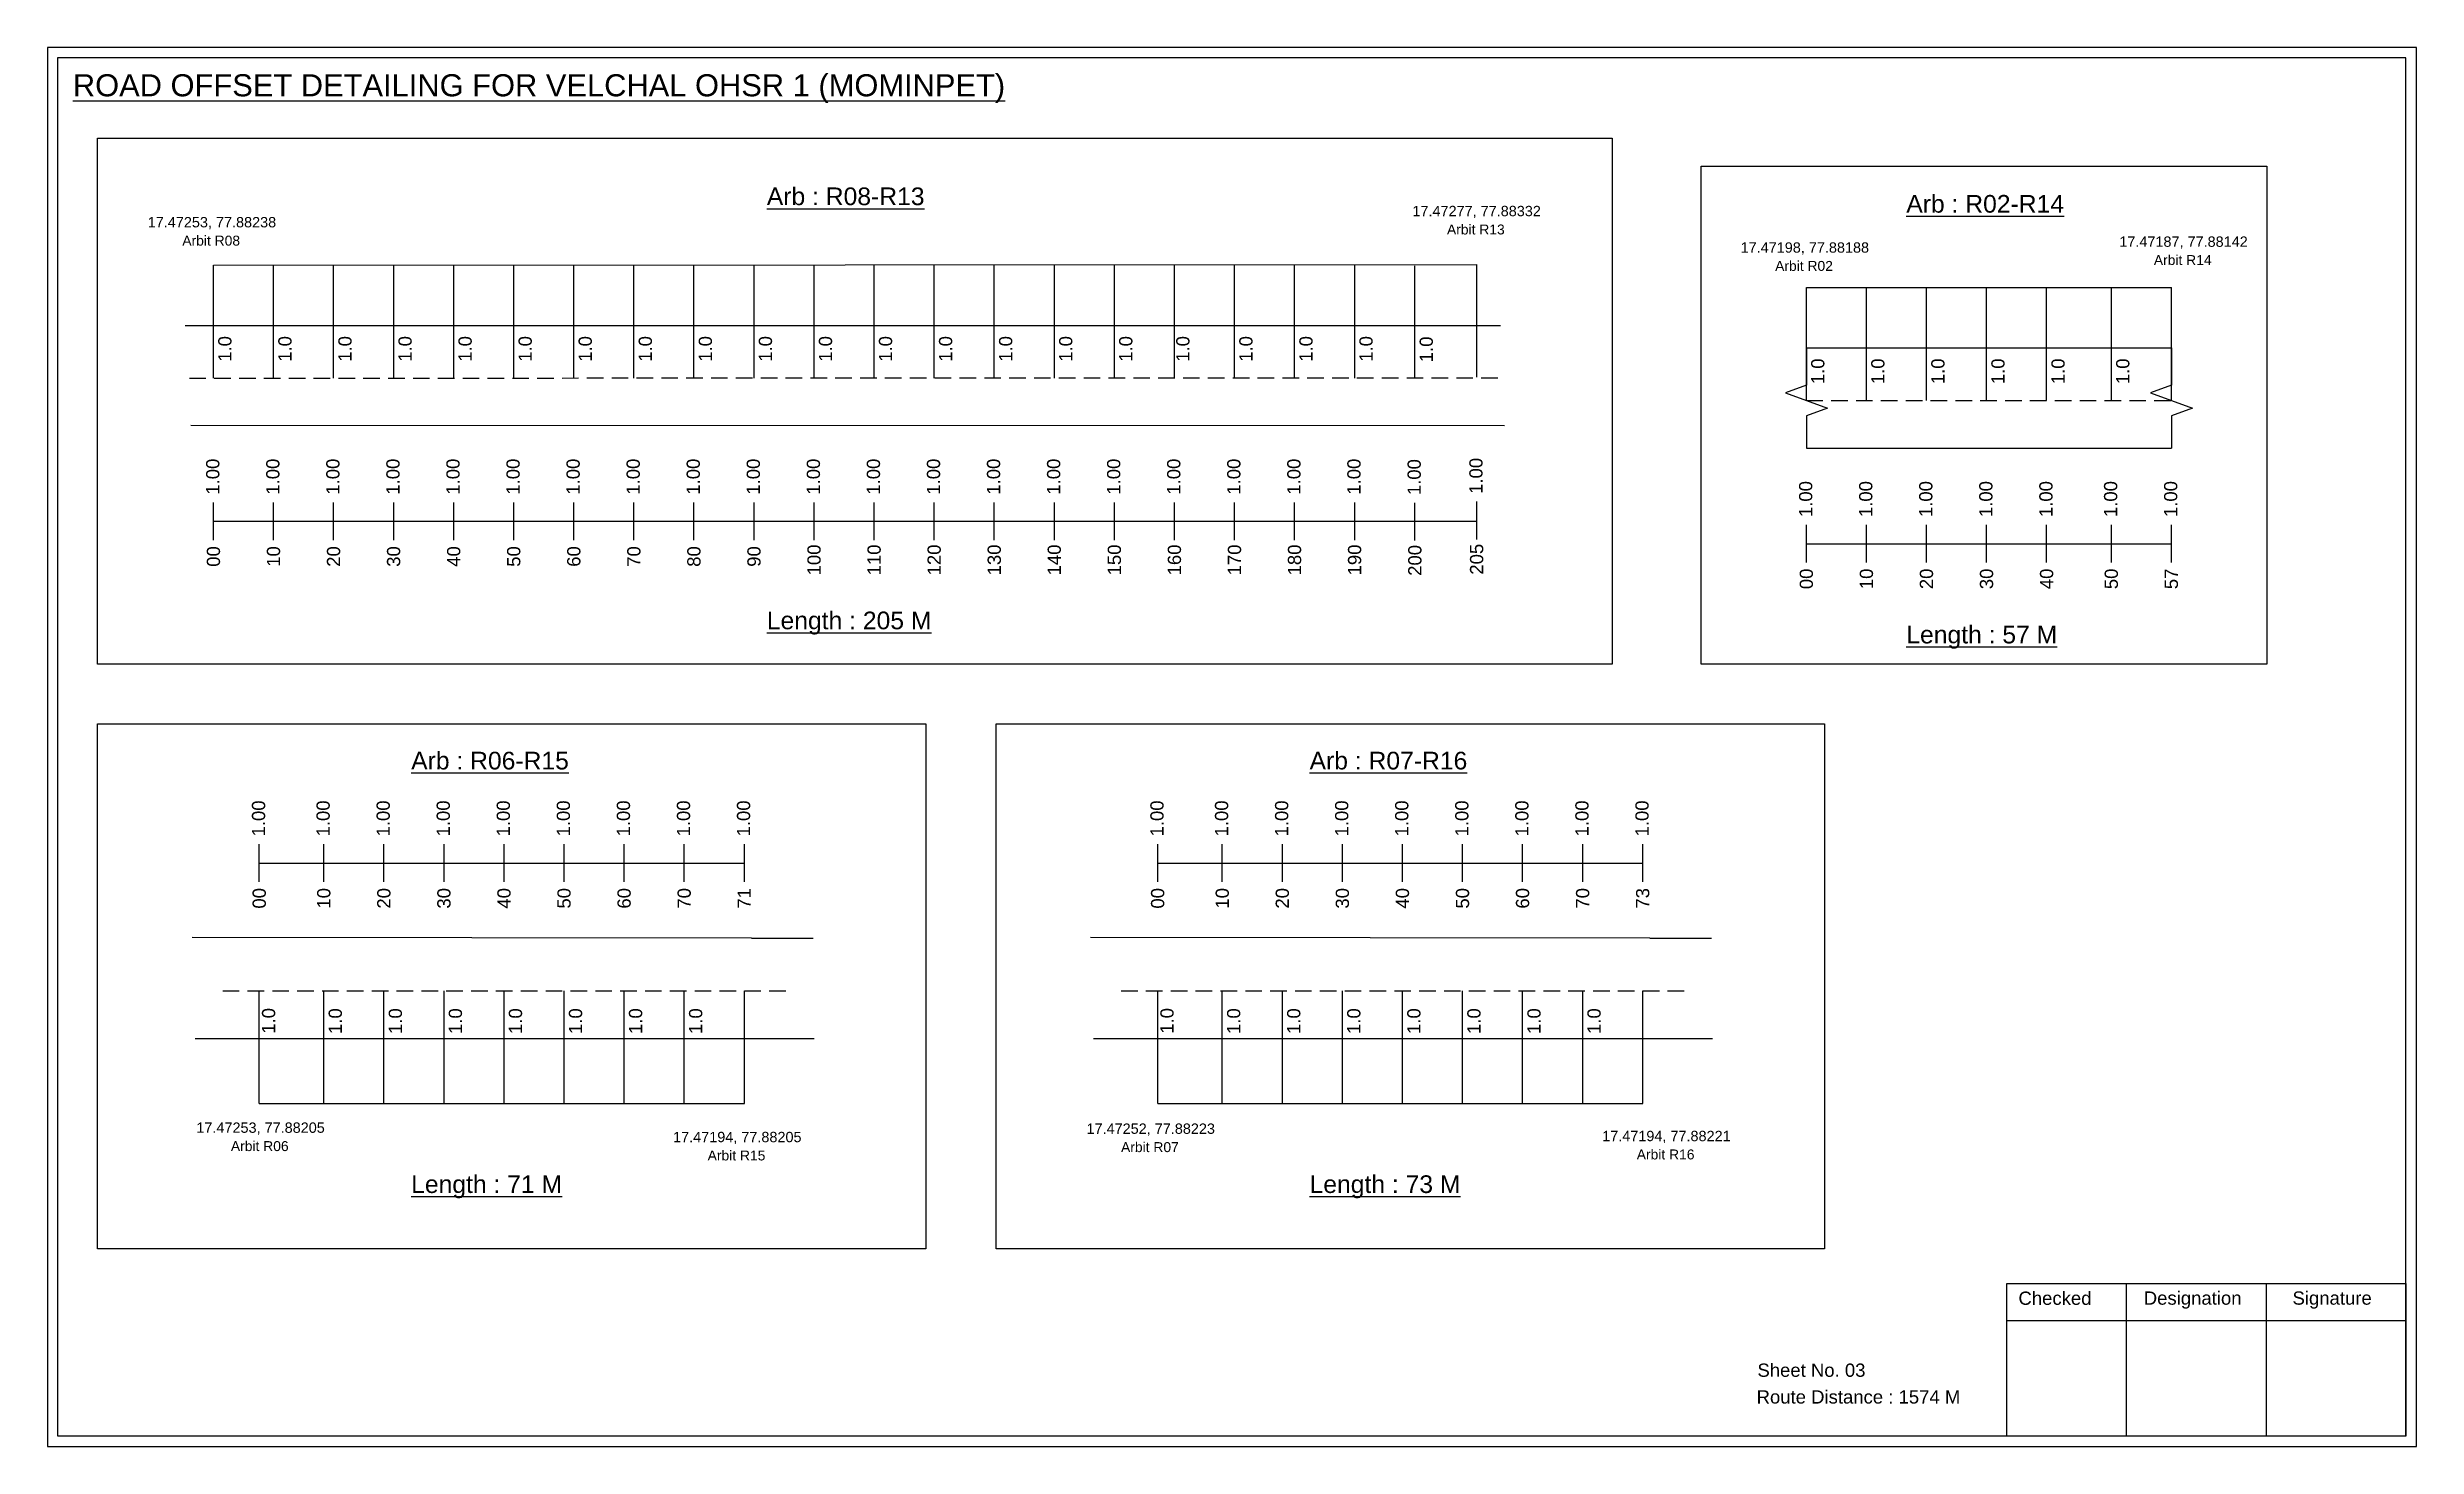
# Model space of a CAD drawing. Header units: inches. Extents: x -117 to 51867, y -12715 to 3423.
# Drawn here: x 38300 to 38837, y 396 to 713 of the extents above; entities that cross this region are included whole.
import ezdxf

# ---------------------------------------------------------------- set-up
doc = ezdxf.new("R2010")
doc.units = ezdxf.units.IN
doc.header["$MEASUREMENT"] = 0
doc.linetypes.add('DASHED2', pattern=[0.375, 0.25, -0.125])
doc.layers.add('PDF_Geometry', color=7, linetype='Continuous')
doc.layers.add('PDF_Text', color=5, linetype='Continuous')
doc.styles.add('PDF Arial', font='arial.ttf')
doc.styles.get("Standard").update_dxf_attribs({"font": 'arial.ttf'})

msp = doc.modelspace()

# ---------------------------------------------------------------- texts
at = {"color": 242, "true_color": 0xcd2027}
for s, height, p in [('%%UROAD OFFSET DETAILING FOR VELCHAL OHSR 1 (MOMINPET)', 5, (38305.92, 701.5)), ('%%UArb : R08-R13', 4, (38463.05, 676.87)), ('%%UArb : R02-R14', 4, (38721.07, 675.17)), ('%%ULength : 205 M', 4, (38463.05, 580.87)), ('%%ULength : 57 M', 4, (38721.07, 577.67)), ('%%UArb : R06-R15', 4, (38382.52, 549.14)), ('%%UArb : R07-R16', 4, (38585.95, 549.14)), ('%%ULength : 71 M', 4, (38382.52, 453.27)), ('%%ULength : 73 M', 4, (38585.95, 453.27))]:
    msp.add_text(s, height=height, dxfattribs=at).set_placement(p)
at = {"color": 5}
for s, height, p in [('17.47277, 77.88332', 2.34, (38609.24, 674.37)), ('17.47253, 77.88238', 2.34, (38322.87, 671.84)), ('Arbit R13', 2.246, (38617.06, 670.24)), ('Arbit R08', 2.246, (38330.7, 667.72)), ('17.47198, 77.88188', 2.34, (38683.55, 666.11)), ('17.47187, 77.88142', 2.34, (38769.3, 667.44)), ('Arbit R14', 2.246, (38777.12, 663.32)), ('Arbit R02', 2.246, (38691.37, 661.99)), ('17.47253, 77.88205', 2.34, (38333.88, 466.89)), ('17.47194, 77.88205', 2.34, (38441.83, 464.77)), ('17.47252, 77.88223', 2.34, (38535.44, 466.66)), ('17.47194, 77.88221', 2.34, (38652.21, 465)), ('Arbit R06', 2.246, (38341.7, 462.76)), ('Arbit R15', 2.246, (38449.65, 460.64)), ('Arbit R07', 2.246, (38543.26, 462.53)), ('Arbit R16', 2.246, (38660.03, 460.87))]:
    msp.add_text(s, height=height, dxfattribs=at).set_placement(p)
for p in [(38341.83, 641.41), (38355.43, 641.41), (38369.03, 641.41), (38382.63, 641.41), (38396.23, 641.41), (38409.83, 641.41), (38423.43, 641.41), (38437.03, 641.41), (38450.63, 641.41), (38464.23, 641.41), (38477.83, 641.41), (38491.43, 641.41), (38505.03, 641.41), (38518.63, 641.41), (38532.23, 641.41), (38545.83, 641.41), (38558.75, 641.41), (38573.03, 641.41), (38586.63, 641.41), (38600.23, 641.41), (38613.87, 641.31), (38702.52, 636.34), (38716.12, 636.34), (38729.72, 636.34), (38743.32, 636.34), (38756.92, 636.34), (38771.58, 636.34), (38351.73, 489.31), (38366.83, 489.26), (38380.43, 489.26), (38394.03, 489.26), (38407.63, 489.26), (38421.23, 489.26), (38434.83, 489.26), (38448.43, 489.26), (38555.16, 489.31), (38570.26, 489.26), (38583.86, 489.26), (38597.46, 489.26), (38611.06, 489.26), (38624.66, 489.26), (38638.26, 489.26), (38651.86, 489.26)]:
    msp.add_text('1.0', height=3, rotation=90).set_placement(p)
at = {"color": 217, "true_color": 0x93278f}
for s, p in [('1.00', (38339.09, 611.33)), ('1.00', (38352.69, 611.33)), ('1.00', (38366.29, 611.33)), ('1.00', (38379.89, 611.33)), ('1.00', (38393.49, 611.33)), ('1.00', (38407.09, 611.33)), ('1.00', (38420.69, 611.33)), ('1.00', (38434.29, 611.33)), ('1.00', (38447.89, 611.33)), ('1.00', (38461.49, 611.33)), ('1.00', (38475.09, 611.33)), ('1.00', (38488.69, 611.33)), ('1.00', (38502.29, 611.33)), ('1.00', (38515.89, 611.33)), ('1.00', (38529.49, 611.33)), ('1.00', (38543.09, 611.33)), ('1.00', (38556.69, 611.33)), ('1.00', (38570.29, 611.33)), ('1.00', (38583.89, 611.33)), ('1.00', (38597.49, 611.33)), ('1.00', (38611.13, 611.23)), ('1.00', (38625.12, 611.51)), ('1.00', (38699.78, 606.26)), ('1.00', (38713.38, 606.26)), ('1.00', (38726.98, 606.26)), ('1.00', (38740.58, 606.26)), ('1.00', (38754.18, 606.26)), ('1.00', (38768.83, 606.26)), ('1.00', (38782.43, 606.26)), ('00', (38339.24, 595.01)), ('10', (38352.84, 595.01)), ('20', (38366.44, 595.01)), ('30', (38380.04, 595.01)), ('40', (38393.64, 595.01)), ('50', (38407.24, 595.01)), ('60', (38420.84, 595.01)), ('70', (38434.44, 595.01)), ('80', (38448.04, 595.01)), ('90', (38461.64, 595.01)), ('100', (38475.24, 593.06)), ('110', (38488.84, 593.06)), ('120', (38502.44, 593.06)), ('130', (38516.04, 593.06)), ('140', (38529.64, 593.06)), ('150', (38543.24, 593.06)), ('160', (38556.84, 593.06)), ('170', (38570.44, 593.06)), ('180', (38584.04, 593.06)), ('190', (38597.64, 593.06)), ('200', (38611.28, 592.96)), ('205', (38625.27, 593.23)), ('00', (38699.93, 589.94)), ('10', (38713.53, 589.94)), ('20', (38727.13, 589.94)), ('30', (38740.73, 589.94)), ('40', (38754.33, 589.94)), ('50', (38768.98, 589.94)), ('57', (38782.58, 589.94)), ('1.00', (38349.46, 533.97)), ('1.00', (38364.08, 533.97)), ('1.00', (38377.68, 533.97)), ('1.00', (38391.28, 533.97)), ('1.00', (38404.88, 533.97)), ('1.00', (38418.48, 533.97)), ('1.00', (38432.08, 533.97)), ('1.00', (38445.68, 533.97)), ('1.00', (38459.28, 533.97)), ('1.00', (38552.89, 533.97)), ('1.00', (38567.52, 533.97)), ('1.00', (38581.12, 533.97)), ('1.00', (38594.72, 533.97)), ('1.00', (38608.32, 533.97)), ('1.00', (38621.92, 533.97)), ('1.00', (38635.52, 533.97)), ('1.00', (38649.12, 533.97)), ('1.00', (38662.72, 533.97)), ('00', (38349.61, 517.64)), ('10', (38364.23, 517.64)), ('20', (38377.83, 517.64)), ('30', (38391.43, 517.64)), ('40', (38405.03, 517.64)), ('50', (38418.63, 517.64)), ('60', (38432.23, 517.64)), ('70', (38445.83, 517.64)), ('71', (38459.43, 517.64)), ('00', (38553.04, 517.64)), ('10', (38567.67, 517.64)), ('20', (38581.27, 517.64)), ('30', (38594.87, 517.64)), ('40', (38608.47, 517.64)), ('50', (38622.07, 517.64)), ('60', (38635.67, 517.64)), ('70', (38649.27, 517.64)), ('73', (38662.87, 517.64))]:
    msp.add_text(s, height=3, rotation=90, dxfattribs=at).set_placement(p)
for s, p in [('Sheet No. 03', (38687.36, 411.66)), ('Route Distance : 1574 M', (38687.17, 405.61))]:
    msp.add_text(s, height=3).set_placement(p)
at = {"layer": 'PDF_Text', "color": 7, "attachment_point": 7, "style": 'PDF Arial'}
for s, insert, char_height in [('Checked', (38746.46, 427.91), 3.001), ('Designation', (38774.84, 427.08), 3.0006), ('Signature', (38808.52, 427.08), 3.001)]:
    msp.add_mtext(s, dxfattribs=dict(at, insert=insert, char_height=char_height))

# ---------------------------------------------------------------- linework, layer by layer
at = {"color": 5}
for p, q in [((38337.76, 663.25), (38623.79, 663.44)), ((38698.45, 658.2), (38781.11, 658.2)), ((38348.13, 473.53), (38457.96, 473.53)), ((38551.56, 473.53), (38661.39, 473.53))]:
    msp.add_line(p, q, dxfattribs=at)
for p, q in [((38337.76, 637.74), (38337.76, 663.27)), ((38351.36, 637.74), (38351.36, 663.27)), ((38364.96, 637.74), (38364.96, 663.27)), ((38378.56, 637.74), (38378.56, 663.27)), ((38392.16, 637.74), (38392.16, 663.27)), ((38405.76, 637.74), (38405.76, 663.27)), ((38419.36, 637.74), (38419.36, 663.27)), ((38432.96, 637.74), (38432.96, 663.27)), ((38446.56, 637.74), (38446.56, 663.27)), ((38460.16, 637.74), (38460.16, 663.27)), ((38473.76, 637.74), (38473.76, 663.27)), ((38487.36, 637.74), (38487.36, 663.27)), ((38500.96, 637.74), (38500.96, 663.27)), ((38514.56, 637.74), (38514.56, 663.27)), ((38528.16, 637.74), (38528.16, 663.27)), ((38541.76, 637.74), (38541.76, 663.27)), ((38555.36, 637.74), (38555.36, 663.27)), ((38568.96, 637.74), (38568.96, 663.27)), ((38582.56, 637.74), (38582.56, 663.27)), ((38596.16, 637.74), (38596.16, 663.27)), ((38609.8, 637.9), (38609.8, 663.17)), ((38623.79, 637.91), (38623.79, 663.45)), ((38698.45, 632.66), (38698.45, 658.2)), ((38712.05, 632.66), (38712.05, 658.2)), ((38725.65, 632.66), (38725.65, 658.2)), ((38739.25, 632.66), (38739.25, 658.2)), ((38752.85, 632.66), (38752.85, 658.2)), ((38767.51, 632.67), (38767.51, 658.2)), ((38781.11, 632.67), (38781.11, 658.2)), ((38331.35, 649.62), (38629.19, 649.62)), ((38698.45, 644.55), (38781.11, 644.55)), ((38332.6, 627.05), (38630.1, 627.01)), ((38698.45, 621.86), (38781.11, 621.86)), ((38459.56, 510.95), (38332.95, 511.13)), ((38459.56, 510.95), (38473.51, 510.95)), ((38662.99, 510.95), (38536.38, 511.13)), ((38662.99, 510.95), (38676.94, 510.95)), ((38348.13, 473.53), (38348.13, 499.06)), ((38362.76, 473.53), (38362.76, 499.06)), ((38376.36, 473.53), (38376.36, 499.06)), ((38389.96, 473.53), (38389.96, 499.06)), ((38403.56, 473.53), (38403.56, 499.06)), ((38417.16, 473.53), (38417.16, 499.06)), ((38430.76, 473.53), (38430.76, 499.06)), ((38444.36, 473.53), (38444.36, 499.06)), ((38457.96, 473.53), (38457.96, 499.06)), ((38551.56, 473.53), (38551.56, 499.06)), ((38566.19, 473.53), (38566.19, 499.06)), ((38579.79, 473.53), (38579.79, 499.06)), ((38593.39, 473.53), (38593.39, 499.06)), ((38606.99, 473.53), (38606.99, 499.06)), ((38620.59, 473.53), (38620.59, 499.06)), ((38634.19, 473.53), (38634.19, 499.06)), ((38647.79, 473.53), (38647.79, 499.06)), ((38661.39, 473.53), (38661.39, 499.06)), ((38333.58, 488.26), (38459.56, 488.26)), ((38459.56, 488.26), (38473.76, 488.26)), ((38537.01, 488.26), (38662.99, 488.26)), ((38662.99, 488.26), (38677.19, 488.26))]:
    msp.add_line(p, q)
at = {"linetype": 'DASHED2', "ltscale": 15}
for p, q in [((38332.31, 637.73), (38628.79, 637.78)), ((38698.45, 632.67), (38781.11, 632.67)), ((38339.85, 499.06), (38468.53, 499.06)), ((38543.28, 499.06), (38671.96, 499.06))]:
    msp.add_line(p, q, dxfattribs=at)
at = {"color": 217, "true_color": 0x93278f}
for p, q in [((38337.76, 601.04), (38337.76, 609.59)), ((38351.36, 601.04), (38351.36, 609.59)), ((38364.96, 601.04), (38364.96, 609.59)), ((38378.56, 601.04), (38378.56, 609.59)), ((38392.16, 601.04), (38392.16, 609.59)), ((38405.76, 601.04), (38405.76, 609.59)), ((38419.36, 601.04), (38419.36, 609.59)), ((38432.96, 601.04), (38432.96, 609.59)), ((38446.56, 601.04), (38446.56, 609.59)), ((38460.16, 601.04), (38460.16, 609.59)), ((38473.76, 601.04), (38473.76, 609.59)), ((38487.36, 601.04), (38487.36, 609.59)), ((38500.96, 601.04), (38500.96, 609.59)), ((38514.56, 601.04), (38514.56, 609.59)), ((38528.16, 601.04), (38528.16, 609.59)), ((38541.76, 601.04), (38541.76, 609.59)), ((38555.36, 601.04), (38555.36, 609.59)), ((38568.96, 601.04), (38568.96, 609.59)), ((38582.56, 601.04), (38582.56, 609.59)), ((38596.16, 601.04), (38596.16, 609.59)), ((38609.8, 600.94), (38609.8, 609.49)), ((38623.79, 601.21), (38623.79, 609.77)), ((38337.76, 605.31), (38623.79, 605.36)), ((38698.45, 595.96), (38698.45, 604.52)), ((38712.05, 595.96), (38712.05, 604.52)), ((38725.65, 595.96), (38725.65, 604.52)), ((38739.25, 595.96), (38739.25, 604.52)), ((38752.85, 595.96), (38752.85, 604.52)), ((38767.51, 595.97), (38767.51, 604.52)), ((38781.11, 595.97), (38781.11, 604.52)), ((38698.45, 600.23), (38781.11, 600.24)), ((38348.13, 523.67), (38348.13, 532.23)), ((38362.76, 523.67), (38362.76, 532.23)), ((38376.36, 523.67), (38376.36, 532.23)), ((38389.96, 523.67), (38389.96, 532.23)), ((38403.56, 523.67), (38403.56, 532.23)), ((38417.16, 523.67), (38417.16, 532.23)), ((38430.76, 523.67), (38430.76, 532.23)), ((38444.36, 523.67), (38444.36, 532.23)), ((38457.96, 523.67), (38457.96, 532.23)), ((38551.56, 523.67), (38551.56, 532.23)), ((38566.19, 523.67), (38566.19, 532.23)), ((38579.79, 523.67), (38579.79, 532.23)), ((38593.39, 523.67), (38593.39, 532.23)), ((38606.99, 523.67), (38606.99, 532.23)), ((38620.59, 523.67), (38620.59, 532.23)), ((38634.19, 523.67), (38634.19, 532.23)), ((38647.79, 523.67), (38647.79, 532.23)), ((38661.39, 523.67), (38661.39, 532.23)), ((38348.13, 527.95), (38457.96, 527.95)), ((38551.56, 527.95), (38661.39, 527.95))]:
    msp.add_line(p, q, dxfattribs=at)
for points in [[(38311.53, 692), (38654.43, 692), (38654.43, 573), (38311.53, 573)], [(38674.59, 685.68), (38802.69, 685.68), (38802.69, 573), (38674.59, 573)], [(38311.53, 559.47), (38499.09, 559.47), (38499.09, 440.65), (38311.53, 440.65)], [(38514.96, 559.47), (38702.52, 559.47), (38702.52, 440.65), (38514.96, 440.65)]]:
    msp.add_lwpolyline(points, close=True)
at = {"linetype": 'Continuous'}
for points in [[(38698.45, 644.55), (38698.45, 636.11), (38693.71, 634.39), (38703.2, 630.94), (38698.45, 629.21), (38698.45, 621.86)], [(38781.11, 644.55), (38781.11, 636.11), (38776.36, 634.39), (38785.85, 630.94), (38781.11, 629.21), (38781.11, 621.86)]]:
    msp.add_lwpolyline(points, dxfattribs=at)
at = {"layer": 'PDF_Geometry'}
for points in [[(38300.15, 712.58), (38300.15, 395.87), (38836.62, 395.87), (38836.62, 712.58)], [(38302.47, 710.25), (38302.47, 398.28), (38834.2, 398.28), (38834.2, 710.25)]]:
    msp.add_lwpolyline(points, close=True, dxfattribs=at)
at = {"layer": 'PDF_Geometry', "color": 242, "true_color": 0xcc1f26}
msp.add_lwpolyline([(38834.2, 398.19), (38743.86, 398.19), (38743.86, 432.8), (38834.2, 432.8)], close=True, dxfattribs=at)
for points in [[(38770.84, 432.8), (38770.84, 398.19)], [(38802.57, 432.8), (38802.57, 398.19)], [(38743.86, 424.43), (38834.2, 424.43)]]:
    msp.add_lwpolyline(points, dxfattribs=at)

msp.set_redraw_order([(e.dxf.handle, doc.entitydb.next_handle()) for e in msp.query("TEXT MTEXT ATTDEF DIMENSION ARC_DIMENSION")])  # texts and dimensions are drawn at this point

doc.saveas('drawing.dxf')
